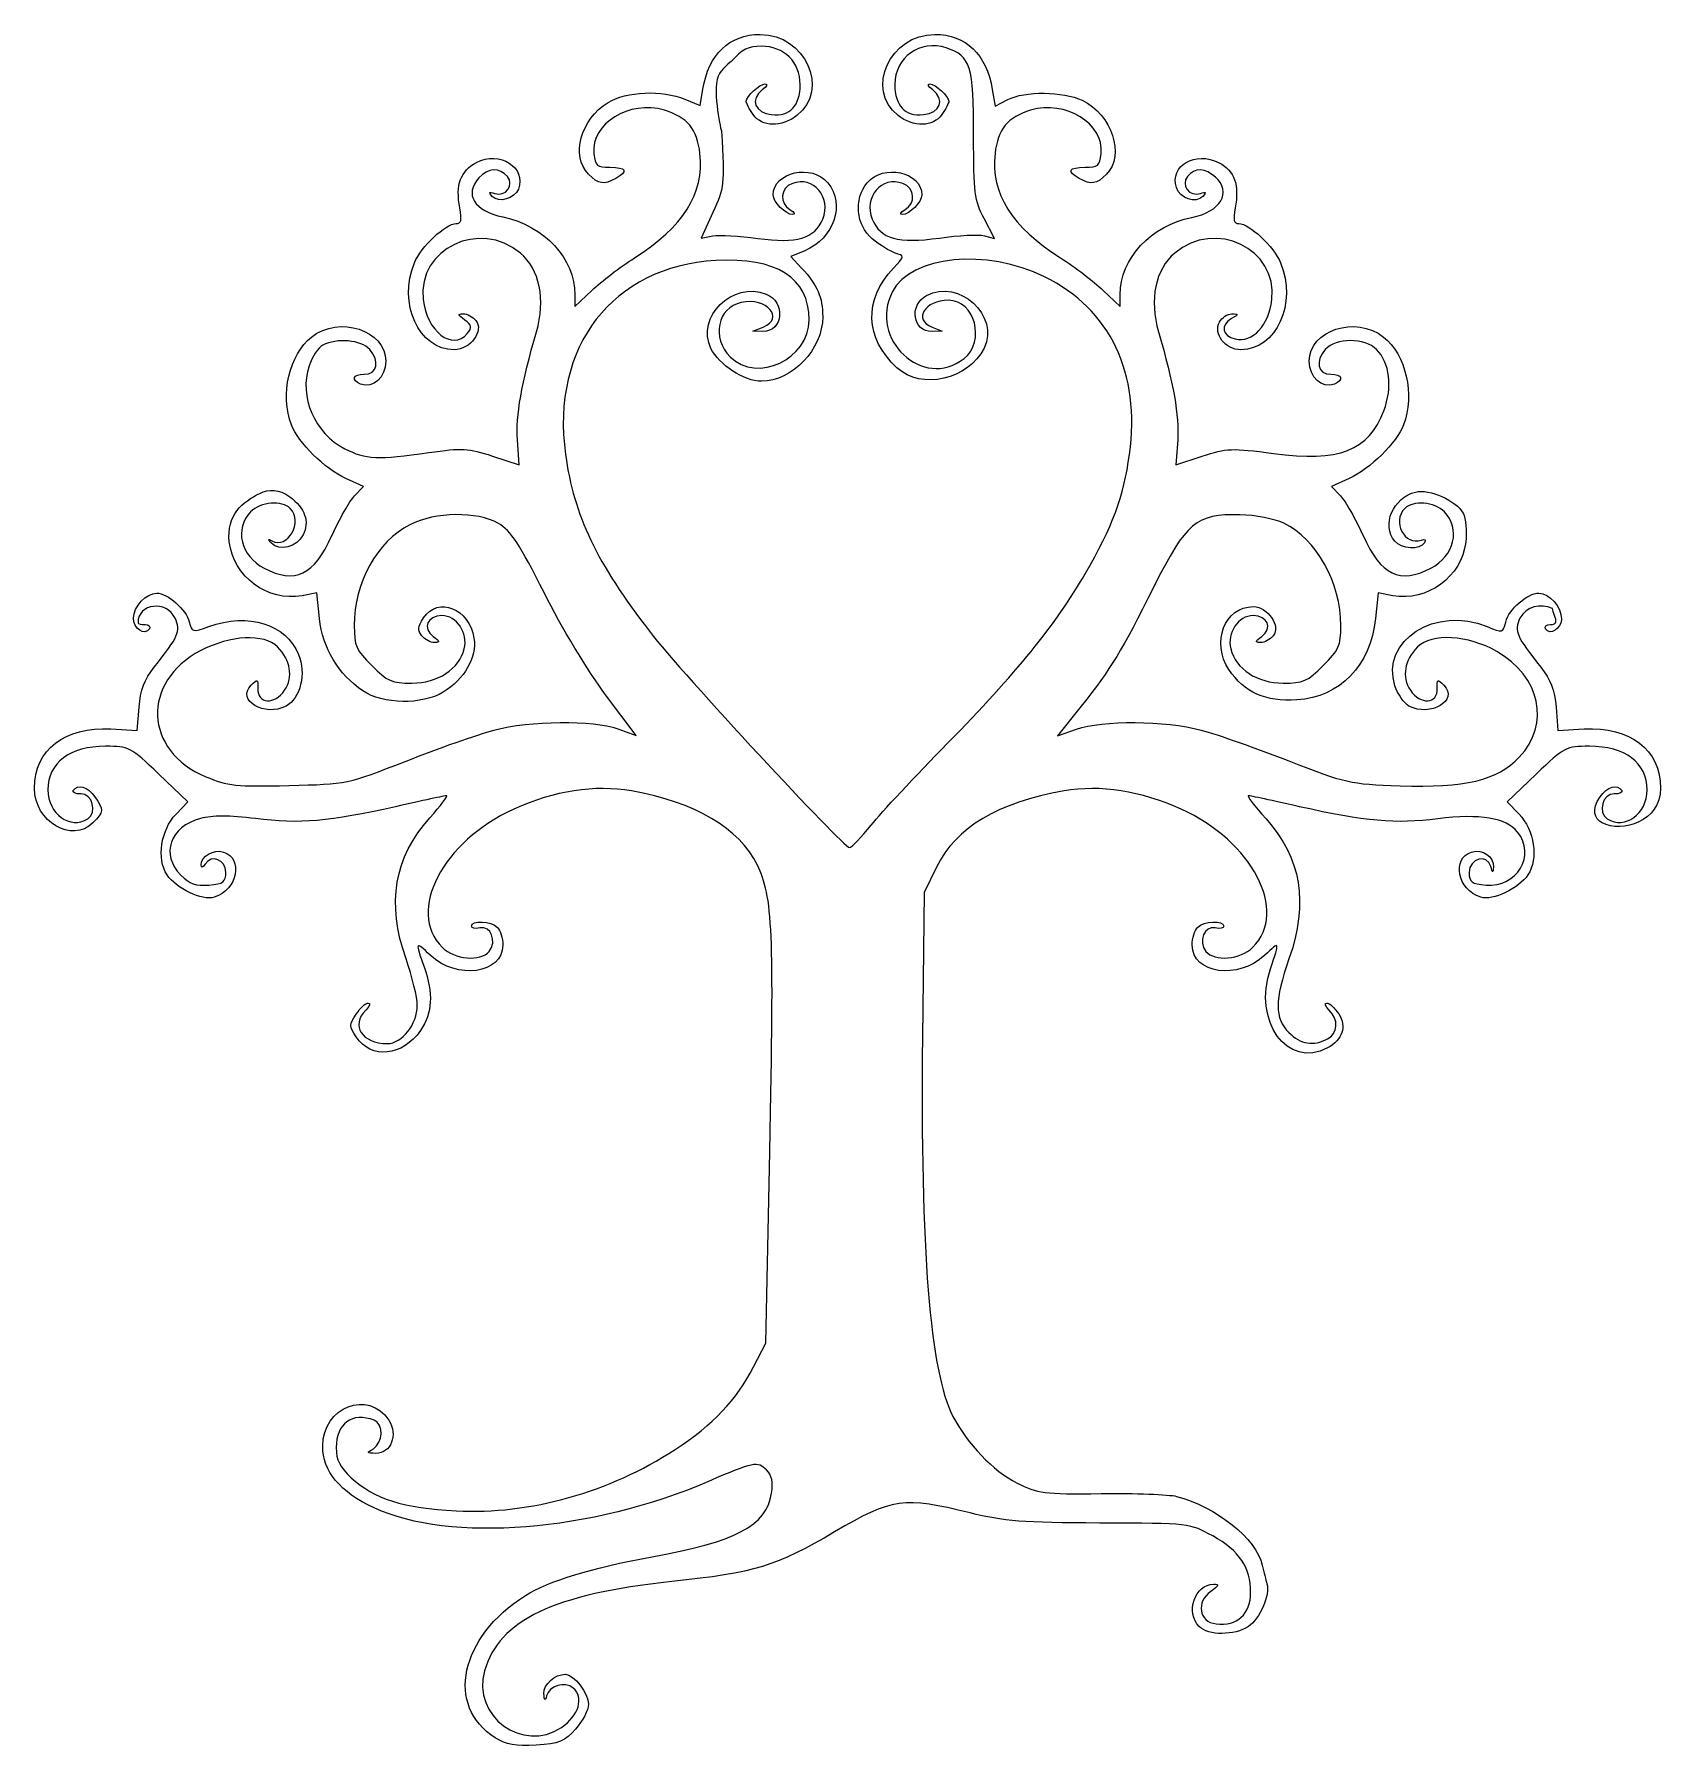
# Model space of a CAD drawing. Header units: centimetres. Extents: x -8.2 to 7.3, y -9.4 to 7.
import ezdxf

# ---------------------------------------------------------------- set-up
doc = ezdxf.new("R2010")
doc.units = ezdxf.units.CM
doc.header["$MEASUREMENT"] = 0
doc.layers.add('Layer 1', color=7, linetype='Continuous')

msp = doc.modelspace()

# ---------------------------------------------------------------- linework, layer by layer
at = {"layer": 'Layer 1'}
msp.add_open_spline([(-1.30267, 7.0146), (-1.59717, 7.0146), (-1.79531, 6.82516), (-1.85003, 6.49204), (-1.85003, 6.49204), (-1.85003, 6.49204), (-1.87648, 6.33495), (-1.87648, 6.33495), (-1.87648, 6.33495), (-1.87648, 6.33495), (-2.02035, 6.39531), (-2.02035, 6.39531), (-2.02035, 6.39531), (-2.23821, 6.48633), (-2.58074, 6.47246), (-2.75374, 6.36554), (-2.75374, 6.36554), (-3.01606, 6.20342), (-3.11186, 5.85301), (-2.94061, 5.68176), (-2.94061, 5.68176), (-2.84313, 5.58428), (-2.79823, 5.57722), (-2.68016, 5.64042), (-2.68016, 5.64042), (-2.55717, 5.70623), (-2.57865, 5.74754), (-2.73638, 5.74708), (-2.73638, 5.74708), (-2.86075, 5.74671), (-2.87791, 5.76088), (-2.88934, 5.87771), (-2.88934, 5.87771), (-2.91745, 6.16507), (-2.55028, 6.39094), (-2.21714, 6.29113), (-2.21714, 6.29113), (-1.99641, 6.225), (-1.9038, 6.11188), (-1.87731, 5.87689), (-1.87731, 5.87689), (-1.83473, 5.49914), (-2.03732, 5.17609), (-2.50239, 4.88222), (-2.50239, 4.88222), (-2.63699, 4.79717), (-2.81973, 4.65807), (-2.90836, 4.57299), (-2.90836, 4.57299), (-2.90836, 4.57299), (-3.06959, 4.41837), (-3.06959, 4.41837), (-3.06959, 4.41837), (-3.06959, 4.41837), (-3.06959, 4.53165), (-3.06959, 4.53165), (-3.06959, 4.53165), (-3.06959, 4.87422), (-3.36357, 5.19095), (-3.75751, 5.27331), (-3.75751, 5.27331), (-4.03186, 5.33066), (-4.12878, 5.48902), (-3.98654, 5.6462), (-3.98654, 5.6462), (-3.90028, 5.74152), (-3.7868, 5.74736), (-3.71451, 5.66026), (-3.71451, 5.66026), (-3.64499, 5.57649), (-3.73064, 5.46072), (-3.83523, 5.49738), (-3.83523, 5.49738), (-3.89102, 5.51693), (-3.89662, 5.51074), (-3.85838, 5.46926), (-3.85838, 5.46926), (-3.7974, 5.40313), (-3.64537, 5.44608), (-3.60951, 5.53954), (-3.60951, 5.53954), (-3.53056, 5.74528), (-3.78717, 5.90762), (-4.00969, 5.79255), (-4.00969, 5.79255), (-4.15987, 5.71489), (-4.20973, 5.57938), (-4.16844, 5.3593), (-4.16844, 5.3593), (-4.14665, 5.24315), (-4.15434, 5.20964), (-4.20316, 5.20964), (-4.20316, 5.20964), (-4.30306, 5.20964), (-4.53663, 4.99047), (-4.60087, 4.83674), (-4.60087, 4.83674), (-4.76222, 4.45057), (-4.55924, 4.00661), (-4.22135, 4.00661), (-4.22135, 4.00661), (-4.06765, 4.00661), (-3.93408, 4.18801), (-4.01548, 4.28608), (-4.01548, 4.28608), (-4.0448, 4.32141), (-4.09912, 4.34975), (-4.13619, 4.34975), (-4.13619, 4.34975), (-4.19053, 4.34975), (-4.18724, 4.33843), (-4.12131, 4.29021), (-4.12131, 4.29021), (-4.05182, 4.2394), (-4.0486, 4.21994), (-4.09733, 4.16123), (-4.09733, 4.16123), (-4.23809, 3.99162), (-4.48484, 4.18265), (-4.51818, 4.487), (-4.51818, 4.487), (-4.57128, 4.97159), (-3.97755, 5.25421), (-3.59049, 4.92852), (-3.59049, 4.92852), (-3.40575, 4.77307), (-3.34714, 4.48722), (-3.4367, 4.17859), (-3.4367, 4.17859), (-3.57976, 3.68559), (-3.63427, 3.37569), (-3.6186, 3.14672), (-3.6186, 3.14672), (-3.6186, 3.14672), (-3.60289, 2.90942), (-3.60289, 2.90942), (-3.60289, 2.90942), (-3.60289, 2.90942), (-3.85755, 2.99293), (-3.85755, 2.99293), (-3.85755, 2.99293), (-4.08676, 3.06808), (-4.14656, 3.07172), (-4.46279, 3.026), (-4.46279, 3.026), (-4.9461, 2.95612), (-5.0663, 2.96111), (-5.2648, 3.06238), (-5.2648, 3.06238), (-5.55445, 3.21015), (-5.70335, 3.55702), (-5.60546, 3.85365), (-5.60546, 3.85365), (-5.57759, 3.93809), (-5.51946, 4.02616), (-5.47564, 4.04961), (-5.47564, 4.04961), (-5.34262, 4.1208), (-5.10935, 4.10036), (-5.02751, 4.00992), (-5.02751, 4.00992), (-4.92786, 3.89981), (-4.9566, 3.76905), (-5.0796, 3.77345), (-5.0796, 3.77345), (-5.18597, 3.77726), (-5.20887, 3.71547), (-5.11432, 3.67919), (-5.11432, 3.67919), (-4.99475, 3.63331), (-4.87454, 3.74289), (-4.87454, 3.89747), (-4.87454, 3.89747), (-4.87454, 4.19374), (-5.31595, 4.33767), (-5.5823, 4.12816), (-5.5823, 4.12816), (-5.79558, 3.96039), (-5.88306, 3.57919), (-5.77413, 3.28976), (-5.77413, 3.28976), (-5.71037, 3.12035), (-5.45574, 2.86981), (-5.25571, 2.77961), (-5.25571, 2.77961), (-5.25571, 2.77961), (-5.08704, 2.70354), (-5.08704, 2.70354), (-5.08704, 2.70354), (-5.08704, 2.70354), (-5.1722, 2.61259), (-5.1722, 2.61259), (-5.1722, 2.61259), (-5.21901, 2.56276), (-5.31631, 2.39284), (-5.388, 2.23473), (-5.388, 2.23473), (-5.56046, 1.85439), (-5.73777, 1.76911), (-6.0354, 1.92302), (-6.0354, 1.92302), (-6.25847, 2.03837), (-6.32143, 2.30176), (-6.16356, 2.45963), (-6.16356, 2.45963), (-6.0681, 2.55509), (-5.86443, 2.57308), (-5.78488, 2.49353), (-5.78488, 2.49353), (-5.65811, 2.36676), (-5.80968, 2.09947), (-5.96016, 2.1843), (-5.96016, 2.1843), (-5.99995, 2.20672), (-6.00102, 2.201), (-5.9643, 2.16115), (-5.9643, 2.16115), (-5.88985, 2.08035), (-5.72057, 2.12445), (-5.66333, 2.23969), (-5.66333, 2.23969), (-5.59941, 2.36839), (-5.64375, 2.49546), (-5.79066, 2.60515), (-5.79066, 2.60515), (-5.89019, 2.67946), (-5.98954, 2.67812), (-6.07592, 2.63657), (-6.07592, 2.63657), (-6.23963, 2.55782), (-6.39541, 2.42843), (-6.36696, 2.17603), (-6.36696, 2.17603), (-6.32939, 1.84274), (-6.00122, 1.59924), (-5.67243, 1.66092), (-5.67243, 1.66092), (-5.67243, 1.66092), (-5.53104, 1.68738), (-5.53104, 1.68738), (-5.53104, 1.68738), (-5.53104, 1.68738), (-5.50541, 1.44181), (-5.50541, 1.44181), (-5.50541, 1.44181), (-5.47649, 1.16156), (-5.32545, 0.90956), (-5.092, 0.75224), (-5.092, 0.75224), (-4.90076, 0.62337), (-4.52796, 0.61774), (-4.32636, 0.74066), (-4.32636, 0.74066), (-4.12395, 0.86407), (-4.00551, 1.07177), (-4.03284, 1.2566), (-4.03284, 1.2566), (-4.07435, 1.53741), (-4.37627, 1.65826), (-4.51322, 1.44925), (-4.51322, 1.44925), (-4.57006, 1.36251), (-4.57355, 1.32904), (-4.53059, 1.27727), (-4.53059, 1.27727), (-4.50126, 1.24194), (-4.44694, 1.21361), (-4.40987, 1.21361), (-4.40987, 1.21361), (-4.35466, 1.21361), (-4.35704, 1.22378), (-4.42227, 1.27148), (-4.42227, 1.27148), (-4.52888, 1.34943), (-4.47836, 1.47075), (-4.33959, 1.47075), (-4.33959, 1.47075), (-4.19887, 1.47075), (-4.08729, 1.30527), (-4.12544, 1.15325), (-4.12544, 1.15325), (-4.17403, 0.95966), (-4.37728, 0.82665), (-4.62484, 0.82665), (-4.62484, 0.82665), (-4.81916, 0.82665), (-4.85883, 0.84401), (-5.00849, 0.99367), (-5.00849, 0.99367), (-5.15771, 1.1429), (-5.17468, 1.18296), (-5.17468, 1.37484), (-5.17468, 1.37484), (-5.17468, 1.78692), (-4.95984, 2.17689), (-4.64386, 2.33809), (-4.64386, 2.33809), (-4.40235, 2.46129), (-4.00044, 2.4669), (-3.8005, 2.34966), (-3.8005, 2.34966), (-3.6785, 2.27812), (-3.59763, 2.15529), (-3.36146, 1.68407), (-3.36146, 1.68407), (-3.2021, 1.36612), (-2.93958, 0.93082), (-2.77855, 0.71669), (-2.77855, 0.71669), (-2.77855, 0.71669), (-2.48585, 0.32725), (-2.48585, 0.32725), (-2.48585, 0.32725), (-2.48585, 0.32725), (-2.65949, 0.39009), (-2.65949, 0.39009), (-2.65949, 0.39009), (-2.89907, 0.4768), (-3.49775, 0.47104), (-3.84267, 0.37852), (-3.84267, 0.37852), (-3.99628, 0.33731), (-4.37384, 0.20413), (-4.68107, 0.08334), (-4.68107, 0.08334), (-5.23799, -0.13562), (-5.24119, -0.13616), (-5.79811, -0.14982), (-5.79811, -0.14982), (-6.29954, -0.16213), (-6.38113, -0.153), (-6.59186, -0.06549), (-6.59186, -0.06549), (-7.18276, 0.1799), (-7.20884, 0.83945), (-6.63981, 1.13671), (-6.63981, 1.13671), (-6.3548, 1.2856), (-6.03578, 1.3008), (-5.90642, 1.17144), (-5.90642, 1.17144), (-5.78051, 1.04553), (-5.75524, 0.88737), (-5.83945, 0.75885), (-5.83945, 0.75885), (-5.9321, 0.61745), (-6.10034, 0.62861), (-6.09493, 0.77539), (-6.09493, 0.77539), (-6.09163, 0.86509), (-6.09743, 0.86798), (-6.1586, 0.80681), (-6.1586, 0.80681), (-6.30241, 0.663), (-6.0285, 0.49967), (-5.82539, 0.60837), (-5.82539, 0.60837), (-5.68787, 0.68197), (-5.63086, 0.91856), (-5.70715, 1.10116), (-5.70715, 1.10116), (-5.82833, 1.39117), (-6.18339, 1.50141), (-6.56126, 1.36657), (-6.56126, 1.36657), (-6.7173, 1.31089), (-6.72394, 1.31238), (-6.74895, 1.41204), (-6.74895, 1.41204), (-6.77791, 1.52744), (-6.95617, 1.68572), (-7.05736, 1.68572), (-7.05736, 1.68572), (-7.15813, 1.68572), (-7.2806, 1.55524), (-7.2806, 1.4476), (-7.2806, 1.4476), (-7.2806, 1.34688), (-7.17306, 1.27342), (-7.12929, 1.34424), (-7.12929, 1.34424), (-7.11532, 1.36685), (-7.13379, 1.38559), (-7.17063, 1.38559), (-7.17063, 1.38559), (-7.20748, 1.38559), (-7.2376, 1.39307), (-7.2376, 1.40295), (-7.2376, 1.40295), (-7.2376, 1.587), (-6.96405, 1.62043), (-6.88455, 1.44594), (-6.88455, 1.44594), (-6.82844, 1.3228), (-6.85066, 1.26971), (-7.08382, 0.97796), (-7.08382, 0.97796), (-7.17613, 0.86244), (-7.21419, 0.76111), (-7.22768, 0.59762), (-7.22768, 0.59762), (-7.22768, 0.59762), (-7.2467, 0.37521), (-7.2467, 0.37521), (-7.2467, 0.37521), (-7.2467, 0.37521), (-7.4964, 0.39009), (-7.4964, 0.39009), (-7.4964, 0.39009), (-7.93516, 0.41533), (-8.2253, 0.19026), (-8.22566, -0.17546), (-8.22566, -0.17546), (-8.22597, -0.49435), (-7.86818, -0.70598), (-7.66755, -0.50536), (-7.66755, -0.50536), (-7.5641, -0.40191), (-7.56245, -0.38021), (-7.64854, -0.25731), (-7.64854, -0.25731), (-7.71607, -0.1609), (-7.81576, -0.13173), (-7.85607, -0.19695), (-7.85607, -0.19695), (-7.8681, -0.21643), (-7.83531, -0.23095), (-7.78331, -0.2292), (-7.78331, -0.2292), (-7.67291, -0.22548), (-7.62239, -0.40725), (-7.71716, -0.46732), (-7.71716, -0.46732), (-7.8855, -0.57403), (-8.09667, -0.42036), (-8.09667, -0.19117), (-8.09667, -0.19117), (-8.09667, 0.06615), (-7.88694, 0.22473), (-7.54684, 0.22473), (-7.54684, 0.22473), (-7.32287, 0.22473), (-7.30854, 0.21718), (-7.03999, -0.04068), (-7.03999, -0.04068), (-7.03999, -0.04068), (-6.76301, -0.30609), (-6.76301, -0.30609), (-6.76301, -0.30609), (-6.76301, -0.30609), (-6.87463, -0.42268), (-6.87463, -0.42268), (-6.87463, -0.42268), (-7.02097, -0.57542), (-7.06171, -0.848), (-6.96062, -1.00228), (-6.96062, -1.00228), (-6.87603, -1.13138), (-6.62288, -1.25142), (-6.51, -1.2156), (-6.51, -1.2156), (-6.28897, -1.14545), (-6.22855, -0.84577), (-6.42318, -0.784), (-6.42318, -0.784), (-6.51543, -0.75472), (-6.6368, -0.8254), (-6.63568, -0.90802), (-6.63568, -0.90802), (-6.63529, -0.93683), (-6.61947, -0.93337), (-6.59764, -0.89893), (-6.59764, -0.89893), (-6.53678, -0.80288), (-6.40003, -0.85769), (-6.40003, -0.9783), (-6.40003, -0.9783), (-6.40003, -1.07066), (-6.42165, -1.08752), (-6.56044, -1.09902), (-6.56044, -1.09902), (-6.68551, -1.10938), (-6.74498, -1.0881), (-6.82915, -1.00393), (-6.82915, -1.00393), (-7.02553, -0.80756), (-6.93306, -0.54254), (-6.64146, -0.46402), (-6.64146, -0.46402), (-6.52958, -0.43389), (-6.36549, -0.43445), (-6.11726, -0.46567), (-6.11726, -0.46567), (-5.69604, -0.51865), (-5.41347, -0.4946), (-4.78111, -0.35157), (-4.78111, -0.35157), (-4.52876, -0.29449), (-4.309, -0.24739), (-4.29329, -0.24739), (-4.29329, -0.24739), (-4.27757, -0.24739), (-4.35029, -0.34231), (-4.45452, -0.45823), (-4.45452, -0.45823), (-4.79405, -0.83587), (-4.86713, -1.27008), (-4.68107, -1.80264), (-4.68107, -1.80264), (-4.62198, -1.97175), (-4.57358, -2.17207), (-4.57358, -2.24747), (-4.57358, -2.24747), (-4.57358, -2.42531), (-4.7193, -2.61128), (-4.85883, -2.61128), (-4.85883, -2.61128), (-5.10123, -2.61128), (-5.21208, -2.43949), (-5.06471, -2.29212), (-5.06471, -2.29212), (-5.02758, -2.25498), (-5.01761, -2.22432), (-5.04239, -2.22432), (-5.04239, -2.22432), (-5.06717, -2.22432), (-5.11861, -2.27273), (-5.15732, -2.33181), (-5.15732, -2.33181), (-5.22237, -2.43109), (-5.22278, -2.44731), (-5.15814, -2.54596), (-5.15814, -2.54596), (-5.01479, -2.76475), (-4.71086, -2.73471), (-4.54299, -2.4856), (-4.54299, -2.4856), (-4.42906, -2.31653), (-4.41872, -2.13649), (-4.50909, -1.88036), (-4.50909, -1.88036), (-4.59539, -1.63575), (-4.59297, -1.63135), (-4.44956, -1.76874), (-4.44956, -1.76874), (-4.20003, -2.0078), (-3.75751, -1.94621), (-3.75751, -1.67283), (-3.75751, -1.67283), (-3.75751, -1.6072), (-3.78041, -1.53087), (-3.80877, -1.50251), (-3.80877, -1.50251), (-3.86891, -1.44237), (-4.05764, -1.43301), (-4.05764, -1.4901), (-4.05764, -1.4901), (-4.05764, -1.51153), (-4.02078, -1.51923), (-3.97579, -1.50747), (-3.97579, -1.50747), (-3.87377, -1.48079), (-3.81097, -1.64037), (-3.88732, -1.73236), (-3.88732, -1.73236), (-3.97012, -1.83213), (-4.21853, -1.8096), (-4.33628, -1.69185), (-4.33628, -1.69185), (-4.67931, -1.34882), (-4.33352, -0.68388), (-3.65167, -0.37472), (-3.65167, -0.37472), (-3.26635, -0.20001), (-2.88214, -0.14054), (-2.52967, -0.20191), (-2.52967, -0.20191), (-1.92671, -0.30692), (-1.50065, -0.55854), (-1.32995, -0.9105), (-1.32995, -0.9105), (-1.18176, -1.21606), (-1.16834, -1.5162), (-1.21172, -3.64232), (-1.21172, -3.64232), (-1.21172, -3.64232), (-1.24975, -5.46878), (-1.24975, -5.46878), (-1.24975, -5.46878), (-1.24975, -5.46878), (-1.36633, -5.69533), (-1.36633, -5.69533), (-1.36633, -5.69533), (-1.52851, -6.01101), (-1.74901, -6.24339), (-2.11544, -6.48329), (-2.11544, -6.48329), (-2.73882, -6.89142), (-3.49778, -7.10426), (-4.20234, -7.06868), (-4.20234, -7.06868), (-4.7026, -7.04341), (-4.99019, -6.95205), (-5.20362, -6.75201), (-5.20362, -6.75201), (-5.31372, -6.64881), (-5.34666, -6.58293), (-5.34666, -6.4651), (-5.34666, -6.4651), (-5.34666, -6.23363), (-5.19426, -6.12365), (-4.98534, -6.20382), (-4.98534, -6.20382), (-4.89398, -6.23888), (-4.89903, -6.42042), (-4.99278, -6.47502), (-4.99278, -6.47502), (-5.05979, -6.51405), (-5.05743, -6.5185), (-4.97046, -6.51967), (-4.97046, -6.51967), (-4.82539, -6.52161), (-4.75453, -6.34281), (-4.84561, -6.20382), (-4.84561, -6.20382), (-5.04, -5.90714), (-5.47564, -6.07763), (-5.47564, -6.45022), (-5.47564, -6.45022), (-5.47564, -6.69113), (-5.31139, -6.88861), (-4.98617, -7.03974), (-4.98617, -7.03974), (-4.26273, -7.37592), (-2.90704, -7.26892), (-1.79628, -6.78756), (-1.79628, -6.78756), (-1.3676, -6.60178), (-1.32695, -6.59378), (-1.24314, -6.67759), (-1.24314, -6.67759), (-1.1902, -6.73053), (-1.1769, -6.79247), (-1.19436, -6.90001), (-1.19436, -6.90001), (-1.24495, -7.21178), (-1.52991, -7.36208), (-2.35025, -7.50938), (-2.35025, -7.50938), (-2.90171, -7.60839), (-3.32444, -7.73838), (-3.54253, -7.87566), (-3.54253, -7.87566), (-4.16785, -8.26926), (-4.30848, -8.93208), (-3.83027, -9.23247), (-3.83027, -9.23247), (-3.72237, -9.30025), (-3.63834, -9.31557), (-3.43918, -9.30275), (-3.43918, -9.30275), (-3.21858, -9.28855), (-3.16961, -9.26831), (-3.06298, -9.14897), (-3.06298, -9.14897), (-2.99559, -9.07355), (-2.94061, -8.96757), (-2.94061, -8.91332), (-2.94061, -8.91332), (-2.94061, -8.81148), (-3.08181, -8.62641), (-3.15971, -8.62641), (-3.15971, -8.62641), (-3.26343, -8.62641), (-3.37024, -8.72198), (-3.36559, -8.81079), (-3.36559, -8.81079), (-3.36195, -8.88034), (-3.35486, -8.88659), (-3.34079, -8.83312), (-3.34079, -8.83312), (-3.3151, -8.73554), (-3.16745, -8.69189), (-3.08695, -8.7587), (-3.08695, -8.7587), (-2.98067, -8.84691), (-3.03253, -9.02172), (-3.19857, -9.13408), (-3.19857, -9.13408), (-3.5674, -9.38366), (-4.05534, -9.02435), (-3.93197, -8.59417), (-3.93197, -8.59417), (-3.79343, -8.1111), (-3.26859, -7.86071), (-2.14603, -7.74254), (-2.14603, -7.74254), (-1.35485, -7.65925), (-1.14981, -7.59668), (-0.59326, -7.26877), (-0.59326, -7.26877), (-0.04847, -6.94779), (0.06979, -6.93131), (0.69907, -7.0877), (0.69907, -7.0877), (1.02131, -7.16778), (1.2027, -7.18202), (1.936, -7.18443), (1.936, -7.18443), (2.79536, -7.18726), (2.79547, -7.18683), (3.01335, -7.30763), (3.01335, -7.30763), (3.27018, -7.45002), (3.37549, -7.60778), (3.37549, -7.84837), (3.37549, -7.84837), (3.37549, -8.05276), (3.2464, -8.16905), (3.04559, -8.14603), (3.04559, -8.14603), (2.88235, -8.12731), (2.85178, -7.93698), (2.99598, -7.83597), (2.99598, -7.83597), (3.07147, -7.7831), (3.07794, -7.76734), (3.02327, -7.76734), (3.02327, -7.76734), (2.84378, -7.76734), (2.75059, -8.03872), (2.88436, -8.17249), (2.88436, -8.17249), (2.97133, -8.25946), (3.22094, -8.25884), (3.354, -8.17166), (3.354, -8.17166), (3.46246, -8.1006), (3.56369, -7.86674), (3.53094, -7.76321), (3.53094, -7.76321), (3.52045, -7.73006), (3.50042, -7.65), (3.48629, -7.58544), (3.48629, -7.58544), (3.43174, -7.33626), (3.04648, -7.02796), (2.66691, -6.92977), (2.66691, -6.92977), (2.59601, -6.91143), (2.27273, -6.89946), (1.9484, -6.90331), (1.9484, -6.90331), (1.39778, -6.90986), (1.34438, -6.90318), (1.14721, -6.80327), (1.14721, -6.80327), (0.92098, -6.68863), (0.66925, -6.42717), (0.53536, -6.16744), (0.53536, -6.16744), (0.31587, -5.74166), (0.22293, -4.58373), (0.24514, -2.55175), (0.24514, -2.55175), (0.24514, -2.55175), (0.26085, -1.17178), (0.26085, -1.17178), (0.26085, -1.17178), (0.26085, -1.17178), (0.37992, -0.92869), (0.37992, -0.92869), (0.37992, -0.92869), (0.56663, -0.54849), (0.96355, -0.31125), (1.59617, -0.20109), (1.59617, -0.20109), (1.94164, -0.14093), (2.32924, -0.20137), (2.71156, -0.37472), (2.71156, -0.37472), (3.3934, -0.68388), (3.7392, -1.34882), (3.39617, -1.69185), (3.39617, -1.69185), (3.27841, -1.8096), (3.03083, -1.83213), (2.94803, -1.73236), (2.94803, -1.73236), (2.87168, -1.64037), (2.93448, -1.48079), (3.0365, -1.50747), (3.0365, -1.50747), (3.08149, -1.51923), (3.11835, -1.51153), (3.11835, -1.4901), (3.11835, -1.4901), (3.11835, -1.43301), (2.92879, -1.44237), (2.86865, -1.50251), (2.86865, -1.50251), (2.84029, -1.53087), (2.81739, -1.6072), (2.81739, -1.67283), (2.81739, -1.67283), (2.81739, -1.94621), (3.25992, -2.0078), (3.50944, -1.76874), (3.50944, -1.76874), (3.6544, -1.62986), (3.65499, -1.63072), (3.56401, -1.89773), (3.56401, -1.89773), (3.39384, -2.39715), (3.72554, -2.85733), (4.10806, -2.65262), (4.10806, -2.65262), (4.25081, -2.57622), (4.29345, -2.4474), (4.21555, -2.3285), (4.21555, -2.3285), (4.17787, -2.271), (4.12705, -2.22432), (4.10227, -2.22432), (4.10227, -2.22432), (4.0775, -2.22432), (4.08746, -2.25498), (4.1246, -2.29212), (4.1246, -2.29212), (4.21678, -2.3843), (4.20935, -2.51286), (4.10889, -2.56663), (4.10889, -2.56663), (3.97447, -2.63856), (3.85196, -2.6181), (3.7393, -2.50544), (3.7393, -2.50544), (3.60272, -2.36886), (3.60289, -2.1978), (3.74095, -1.80264), (3.74095, -1.80264), (3.92829, -1.26643), (3.85864, -0.8411), (3.52184, -0.4665), (3.52184, -0.4665), (3.41354, -0.34604), (3.33746, -0.24739), (3.35317, -0.24739), (3.35317, -0.24739), (3.36888, -0.24739), (3.58865, -0.29449), (3.841, -0.35157), (3.841, -0.35157), (4.4681, -0.49341), (4.75596, -0.51823), (5.16061, -0.46732), (5.16061, -0.46732), (5.56255, -0.41676), (5.81237, -0.45837), (5.92211, -0.59383), (5.92211, -0.59383), (6.10036, -0.81385), (5.91534, -1.12346), (5.62032, -1.09902), (5.62032, -1.09902), (5.48128, -1.0875), (5.45992, -1.07134), (5.45992, -0.9783), (5.45992, -0.9783), (5.45992, -0.84513), (5.63357, -0.79769), (5.66579, -0.92208), (5.66579, -0.92208), (5.68207, -0.98491), (5.6874, -0.98606), (5.69143, -0.92952), (5.69143, -0.92952), (5.69855, -0.82958), (5.58611, -0.75129), (5.48307, -0.784), (5.48307, -0.784), (5.28844, -0.84577), (5.34885, -1.14545), (5.56988, -1.2156), (5.56988, -1.2156), (5.68276, -1.25142), (5.93591, -1.13138), (6.0205, -1.00228), (6.0205, -1.00228), (6.12159, -0.84799), (6.08168, -0.57542), (5.93534, -0.42268), (5.93534, -0.42268), (5.93534, -0.42268), (5.82372, -0.30609), (5.82372, -0.30609), (5.82372, -0.30609), (5.82372, -0.30609), (6.09988, -0.04068), (6.09988, -0.04068), (6.09988, -0.04068), (6.36842, 0.21718), (6.38276, 0.22473), (6.60672, 0.22473), (6.60672, 0.22473), (6.94682, 0.22473), (7.15738, 0.06615), (7.15738, -0.19117), (7.15738, -0.19117), (7.15738, -0.42036), (6.94538, -0.57403), (6.77704, -0.46732), (6.77704, -0.46732), (6.68227, -0.40725), (6.73279, -0.22548), (6.84319, -0.2292), (6.84319, -0.2292), (6.89519, -0.23095), (6.92799, -0.21643), (6.91595, -0.19695), (6.91595, -0.19695), (6.87564, -0.13173), (6.77595, -0.1609), (6.70842, -0.25731), (6.70842, -0.25731), (6.62234, -0.38021), (6.65384, -0.467), (6.72743, -0.50536), (6.72743, -0.50536), (6.91913, -0.60527), (7.28584, -0.49435), (7.28554, -0.17546), (7.28554, -0.17546), (7.28518, 0.19026), (6.99504, 0.41533), (6.55628, 0.39009), (6.55628, 0.39009), (6.55628, 0.39009), (6.30658, 0.37521), (6.30658, 0.37521), (6.30658, 0.37521), (6.30658, 0.37521), (6.28839, 0.59762), (6.28839, 0.59762), (6.28839, 0.59762), (6.2749, 0.76111), (6.23601, 0.86244), (6.1437, 0.97796), (6.1437, 0.97796), (5.91055, 1.26971), (5.88833, 1.3228), (5.94443, 1.44594), (5.94443, 1.44594), (6.00725, 1.5604), (6.13584, 1.58658), (6.25449, 1.53937), (6.25449, 1.53937), (6.25449, 1.52949), (6.26661, 1.49077), (6.28095, 1.45339), (6.28095, 1.45339), (6.2983, 1.40817), (6.2831, 1.38559), (6.23548, 1.38559), (6.23548, 1.38559), (6.1961, 1.38559), (6.1752, 1.36685), (6.18917, 1.34424), (6.18917, 1.34424), (6.23134, 1.27602), (6.34048, 1.34522), (6.34048, 1.44016), (6.34048, 1.44016), (6.34048, 1.5511), (6.22202, 1.68572), (6.12468, 1.68572), (6.12468, 1.68572), (6.01612, 1.68572), (5.83843, 1.53079), (5.80801, 1.40956), (5.80801, 1.40956), (5.78218, 1.30665), (5.77742, 1.30528), (5.63272, 1.36574), (5.63272, 1.36574), (5.1408, 1.57128), (4.61023, 1.23107), (4.75216, 0.80102), (4.75216, 0.80102), (4.77884, 0.72015), (4.83873, 0.63328), (4.88527, 0.60837), (4.88527, 0.60837), (5.08839, 0.49967), (5.36312, 0.663), (5.21931, 0.80681), (5.21931, 0.80681), (5.15814, 0.86798), (5.15234, 0.86509), (5.15564, 0.77539), (5.15564, 0.77539), (5.16105, 0.62861), (4.99198, 0.61745), (4.89933, 0.75885), (4.89933, 0.75885), (4.81512, 0.88737), (4.84122, 1.04553), (4.96713, 1.17144), (4.96713, 1.17144), (5.10227, 1.30658), (5.44767, 1.28675), (5.72367, 1.12844), (5.72367, 1.12844), (6.14119, 0.88898), (6.23707, 0.43784), (5.93782, 0.12055), (5.93782, 0.12055), (5.72985, -0.09996), (5.41937, -0.17429), (4.80011, -0.1523), (4.80011, -0.1523), (4.3193, -0.13523), (4.27781, -0.12646), (3.74095, 0.08417), (3.74095, 0.08417), (3.43372, 0.2047), (3.05699, 0.33728), (2.90338, 0.37852), (2.90338, 0.37852), (2.55867, 0.47104), (1.96224, 0.47506), (1.71358, 0.38678), (1.71358, 0.38678), (1.71358, 0.38678), (1.53416, 0.32312), (1.53416, 0.32312), (1.53416, 0.32312), (1.53416, 0.32312), (1.75906, 0.60672), (1.75906, 0.60672), (1.75906, 0.60672), (2.0503, 0.97473), (2.14079, 1.12406), (2.45193, 1.74608), (2.45193, 1.74608), (2.75994, 2.36182), (2.85475, 2.44115), (3.27297, 2.43234), (3.27297, 2.43234), (3.42181, 2.42921), (3.60289, 2.39451), (3.69217, 2.35214), (3.69217, 2.35214), (4.00202, 2.20511), (4.23539, 1.78533), (4.23539, 1.37484), (4.23539, 1.37484), (4.23539, 1.18296), (4.2176, 1.1429), (4.06837, 0.99367), (4.06837, 0.99367), (3.91871, 0.84401), (3.87905, 0.82665), (3.68473, 0.82665), (3.68473, 0.82665), (3.43716, 0.82665), (3.23391, 0.95966), (3.18533, 1.15325), (3.18533, 1.15325), (3.14717, 1.30527), (3.25875, 1.47075), (3.39947, 1.47075), (3.39947, 1.47075), (3.53825, 1.47075), (3.58876, 1.34943), (3.48216, 1.27148), (3.48216, 1.27148), (3.41692, 1.22378), (3.41455, 1.21361), (3.46975, 1.21361), (3.46975, 1.21361), (3.50683, 1.21361), (3.56115, 1.24194), (3.59047, 1.27727), (3.59047, 1.27727), (3.66621, 1.36853), (3.5387, 1.55674), (3.40113, 1.55674), (3.40113, 1.55674), (3.12743, 1.55674), (2.99491, 1.21446), (3.16879, 0.95564), (3.16879, 0.95564), (3.31634, 0.736), (3.51645, 0.64697), (3.81702, 0.66625), (3.81702, 0.66625), (4.22665, 0.69252), (4.5201, 0.99588), (4.56612, 1.44181), (4.56612, 1.44181), (4.56612, 1.44181), (4.59092, 1.68738), (4.59092, 1.68738), (4.59092, 1.68738), (4.59092, 1.68738), (4.73231, 1.66092), (4.73231, 1.66092), (4.73231, 1.66092), (5.05839, 1.59975), (5.38991, 1.84255), (5.42684, 2.17024), (5.42684, 2.17024), (5.43864, 2.27493), (5.42754, 2.39958), (5.40204, 2.44723), (5.40204, 2.44723), (5.33801, 2.56686), (5.07917, 2.68248), (4.94894, 2.6498), (4.94894, 2.6498), (4.73199, 2.59535), (4.62191, 2.33511), (4.7505, 2.18016), (4.7505, 2.18016), (4.81343, 2.10434), (4.99013, 2.09464), (5.03327, 2.16445), (5.03327, 2.16445), (5.05161, 2.19412), (5.03999, 2.20473), (5.00351, 2.19174), (5.00351, 2.19174), (4.84236, 2.13436), (4.72013, 2.36807), (4.84559, 2.49353), (4.84559, 2.49353), (4.92514, 2.57308), (5.12798, 2.55509), (5.22344, 2.45963), (5.22344, 2.45963), (5.38132, 2.30176), (5.31835, 2.03837), (5.09529, 1.92302), (5.09529, 1.92302), (4.79766, 1.76911), (4.62034, 1.85439), (4.44788, 2.23473), (4.44788, 2.23473), (4.37619, 2.39284), (4.2789, 2.56276), (4.23208, 2.61259), (4.23208, 2.61259), (4.23208, 2.61259), (4.14775, 2.70354), (4.14775, 2.70354), (4.14775, 2.70354), (4.14775, 2.70354), (4.31559, 2.77961), (4.31559, 2.77961), (4.31559, 2.77961), (4.51562, 2.86981), (4.77025, 3.12035), (4.83401, 3.28976), (4.83401, 3.28976), (4.94295, 3.57919), (4.85629, 3.9604), (4.64301, 4.12816), (4.64301, 4.12816), (4.37666, 4.33767), (3.93443, 4.19374), (3.93443, 3.89747), (3.93443, 3.89747), (3.93443, 3.74289), (4.05463, 3.63331), (4.17421, 3.67919), (4.17421, 3.67919), (4.26875, 3.71547), (4.24585, 3.77726), (4.13948, 3.77345), (4.13948, 3.77345), (4.01648, 3.76905), (3.98774, 3.89981), (4.08739, 4.00992), (4.08739, 4.00992), (4.18872, 4.12188), (4.46455, 4.12141), (4.57687, 4.00909), (4.57687, 4.00909), (4.70364, 3.88232), (4.73105, 3.64855), (4.64549, 3.42453), (4.64549, 3.42453), (4.49901, 3.04097), (4.22206, 2.93436), (3.59212, 3.01773), (3.59212, 3.01773), (3.19694, 3.07004), (3.14638, 3.06825), (2.91413, 2.9921), (2.91413, 2.9921), (2.91413, 2.9921), (2.66277, 2.90942), (2.66277, 2.90942), (2.66277, 2.90942), (2.66277, 2.90942), (2.67931, 3.14672), (2.67931, 3.14672), (2.67931, 3.14672), (2.69498, 3.37569), (2.63964, 3.68559), (2.49658, 4.17859), (2.49658, 4.17859), (2.40703, 4.48722), (2.46645, 4.77307), (2.6512, 4.92852), (2.6512, 4.92852), (3.03943, 5.2552), (3.63144, 4.97143), (3.57807, 4.48452), (3.57807, 4.48452), (3.55131, 4.24041), (3.39094, 4.06853), (3.22915, 4.10914), (3.22915, 4.10914), (3.10109, 4.14128), (3.08348, 4.23931), (3.19359, 4.30344), (3.19359, 4.30344), (3.26366, 4.34425), (3.26308, 4.3477), (3.19442, 4.34892), (3.19442, 4.34892), (3.15389, 4.34964), (3.10201, 4.31481), (3.07867, 4.2712), (3.07867, 4.2712), (3.01751, 4.15694), (3.13353, 4.00661), (3.28289, 4.00661), (3.28289, 4.00661), (3.61936, 4.00661), (3.82175, 4.45142), (3.66075, 4.83674), (3.66075, 4.83674), (3.59652, 4.99047), (3.36295, 5.20964), (3.26305, 5.20964), (3.26305, 5.20964), (3.21422, 5.20964), (3.20653, 5.24315), (3.22832, 5.3593), (3.22832, 5.3593), (3.2692, 5.5772), (3.21997, 5.71486), (3.07453, 5.79007), (3.07453, 5.79007), (2.84896, 5.90672), (2.60066, 5.76233), (2.66691, 5.5536), (2.66691, 5.5536), (2.69993, 5.44956), (2.85281, 5.39828), (2.91826, 5.46926), (2.91826, 5.46926), (2.9565, 5.51074), (2.95173, 5.51693), (2.89594, 5.49738), (2.89594, 5.49738), (2.79135, 5.46072), (2.70487, 5.57649), (2.77439, 5.66026), (2.77439, 5.66026), (2.84426, 5.74444), (2.94213, 5.74204), (3.0398, 5.65365), (3.0398, 5.65365), (3.19929, 5.50932), (3.08826, 5.32061), (2.81408, 5.26835), (2.81408, 5.26835), (2.42597, 5.19436), (2.12947, 4.87507), (2.12947, 4.53165), (2.12947, 4.53165), (2.12947, 4.53165), (2.12947, 4.41837), (2.12947, 4.41837), (2.12947, 4.41837), (2.12947, 4.41837), (1.96824, 4.57299), (1.96824, 4.57299), (1.96824, 4.57299), (1.87962, 4.65807), (1.6977, 4.79717), (1.5631, 4.88222), (1.5631, 4.88222), (1.09803, 5.17609), (0.89462, 5.49914), (0.93719, 5.87689), (0.93719, 5.87689), (0.96368, 6.11188), (1.05629, 6.225), (1.27702, 6.29113), (1.27702, 6.29113), (1.61016, 6.39094), (1.97734, 6.16507), (1.94923, 5.87771), (1.94923, 5.87771), (1.9378, 5.76088), (1.92146, 5.74671), (1.79709, 5.74708), (1.79709, 5.74708), (1.63936, 5.74755), (1.61706, 5.70623), (1.74004, 5.64042), (1.74004, 5.64042), (1.85811, 5.57722), (1.90301, 5.58428), (2.00049, 5.68176), (2.00049, 5.68176), (2.17975, 5.86102), (2.05099, 6.25199), (1.76815, 6.38621), (1.76815, 6.38621), (1.58659, 6.47237), (1.21958, 6.476), (1.05874, 6.39283), (1.05874, 6.39283), (1.05874, 6.39283), (0.93719, 6.32999), (0.93719, 6.32999), (0.93719, 6.32999), (0.93719, 6.32999), (0.91074, 6.48956), (0.91074, 6.48956), (0.91074, 6.48956), (0.85562, 6.82527), (0.65871, 7.0146), (0.36338, 7.0146), (0.36338, 7.0146), (-0.06513, 7.0146), (-0.3037, 6.48983), (0.01198, 6.24152), (0.01198, 6.24152), (0.15949, 6.12548), (0.34556, 6.12956), (0.43035, 6.25061), (0.43035, 6.25061), (0.46714, 6.30314), (0.4965, 6.3596), (0.4965, 6.37629), (0.4965, 6.37629), (0.4965, 6.42423), (0.36686, 6.54165), (0.31377, 6.54165), (0.31377, 6.54165), (0.28731, 6.54165), (0.30017, 6.51571), (0.34271, 6.4846), (0.34271, 6.4846), (0.46255, 6.39697), (0.41342, 6.26441), (0.25507, 6.24896), (0.25507, 6.24896), (0.07791, 6.23168), (-0.01861, 6.33296), (-0.01861, 6.53669), (-0.01861, 6.53669), (-0.01861, 6.79582), (0.22318, 6.96845), (0.47169, 6.88644), (0.47169, 6.88644), (0.70416, 6.80972), (0.73297, 6.71606), (0.73297, 6.04721), (0.73297, 6.04721), (0.73297, 5.50251), (0.74263, 5.42802), (0.83219, 5.2576), (0.83219, 5.2576), (0.83219, 5.2576), (0.93141, 5.06908), (0.93141, 5.06908), (0.93141, 5.06908), (0.93141, 5.06908), (0.83549, 5.09471), (0.83549, 5.09471), (0.83549, 5.09471), (0.78295, 5.10845), (0.58991, 5.09835), (0.40637, 5.07239), (0.40637, 5.07239), (0.01189, 5.0166), (-0.15537, 5.06379), (-0.23359, 5.25264), (-0.23359, 5.25264), (-0.31994, 5.46111), (-0.1431, 5.66788), (0.05663, 5.59246), (0.05663, 5.59246), (0.17233, 5.54877), (0.18476, 5.40404), (0.07813, 5.34193), (0.07813, 5.34193), (0.03677, 5.31784), (0.02547, 5.29718), (0.05332, 5.29646), (0.05332, 5.29646), (0.11931, 5.29476), (0.23936, 5.41519), (0.23936, 5.48332), (0.23936, 5.48332), (0.23936, 5.70136), (-0.13286, 5.78454), (-0.28237, 5.5999), (-0.28237, 5.5999), (-0.41137, 5.4406), (-0.38878, 5.19636), (-0.23359, 5.06577), (-0.23359, 5.06577), (-0.16281, 5.00622), (-0.06492, 4.9451), (-0.01531, 4.92935), (-0.01531, 4.92935), (0.07421, 4.90094), (0.07438, 4.89942), (-0.03102, 4.78631), (-0.03102, 4.78631), (-0.31771, 4.47862), (-0.3053, 4.12182), (0.00206, 3.83464), (0.00206, 3.83464), (0.23266, 3.61916), (0.68547, 3.72141), (0.83301, 4.02232), (0.83301, 4.02232), (0.98409, 4.33046), (0.59199, 4.68821), (0.284, 4.52338), (0.284, 4.52338), (0.11295, 4.43184), (0.15251, 4.1758), (0.33692, 4.18107), (0.33692, 4.18107), (0.33692, 4.18107), (0.43201, 4.18355), (0.43201, 4.18355), (0.43201, 4.18355), (0.43201, 4.18355), (0.33609, 4.22242), (0.33609, 4.22242), (0.33609, 4.22242), (0.15397, 4.29562), (0.26671, 4.47873), (0.49402, 4.47873), (0.49402, 4.47873), (0.74547, 4.47873), (0.84922, 4.08674), (0.64119, 3.92311), (0.64119, 3.92311), (0.25113, 3.61628), (-0.27578, 4.10887), (-0.04176, 4.56141), (-0.04176, 4.56141), (0.13582, 4.90482), (0.85625, 4.97518), (1.40931, 4.7028), (1.40931, 4.7028), (2.03594, 4.39419), (2.32751, 3.78369), (2.2196, 3.00781), (2.2196, 3.00781), (2.16313, 2.60184), (2.05829, 2.31948), (1.79709, 1.86928), (1.79709, 1.86928), (1.5162, 1.38514), (1.13932, 0.92026), (0.4841, 0.25284), (0.4841, 0.25284), (0.17891, -0.05803), (-0.14856, -0.40869), (-0.24351, -0.52686), (-0.24351, -0.52686), (-0.33846, -0.64502), (-0.43197, -0.74183), (-0.45104, -0.74183), (-0.45104, -0.74183), (-0.50905, -0.74183), (-2.05776, 0.93173), (-2.35025, 1.31034), (-2.35025, 1.31034), (-2.86759, 1.98001), (-3.0782, 2.42089), (-3.15971, 3.00699), (-3.15971, 3.00699), (-3.30288, 4.03631), (-2.71093, 4.80045), (-1.72683, 4.85742), (-1.72683, 4.85742), (-1.14809, 4.89092), (-0.8359, 4.69263), (-0.83551, 4.29187), (-0.83551, 4.29187), (-0.83515, 3.91586), (-1.33236, 3.68325), (-1.58875, 3.93964), (-1.58875, 3.93964), (-1.76954, 4.12043), (-1.71129, 4.40707), (-1.48292, 4.45723), (-1.48292, 4.45723), (-1.24257, 4.51002), (-1.0636, 4.30754), (-1.27538, 4.22242), (-1.27538, 4.22242), (-1.27538, 4.22242), (-1.37212, 4.18355), (-1.37212, 4.18355), (-1.37212, 4.18355), (-1.37212, 4.18355), (-1.27704, 4.18107), (-1.27704, 4.18107), (-1.27704, 4.18107), (-1.08374, 4.17554), (-1.05816, 4.46633), (-1.24562, 4.53826), (-1.24562, 4.53826), (-1.56851, 4.66217), (-1.91646, 4.31961), (-1.7723, 4.01984), (-1.7723, 4.01984), (-1.69681, 3.86285), (-1.45611, 3.70547), (-1.29109, 3.70565), (-1.29109, 3.70565), (-0.99824, 3.706), (-0.70683, 4.01262), (-0.70653, 4.32081), (-0.70653, 4.32081), (-0.70635, 4.50668), (-0.75691, 4.62302), (-0.90745, 4.78465), (-0.90745, 4.78465), (-0.90745, 4.78465), (-1.01163, 4.89628), (-1.01163, 4.89628), (-1.01163, 4.89628), (-1.01163, 4.89628), (-0.87851, 4.95167), (-0.87851, 4.95167), (-0.87851, 4.95167), (-0.59886, 5.06751), (-0.48873, 5.39117), (-0.65775, 5.5999), (-0.65775, 5.5999), (-0.80726, 5.78454), (-1.17865, 5.70136), (-1.17865, 5.48332), (-1.17865, 5.48332), (-1.17865, 5.41519), (-1.05943, 5.29476), (-0.99344, 5.29646), (-0.99344, 5.29646), (-0.96558, 5.29718), (-0.97606, 5.31784), (-1.01742, 5.34193), (-1.01742, 5.34193), (-1.12405, 5.40404), (-1.11162, 5.54877), (-0.99592, 5.59246), (-0.99592, 5.59246), (-0.79619, 5.66788), (-0.62018, 5.46111), (-0.70653, 5.25264), (-0.70653, 5.25264), (-0.78336, 5.06714), (-0.95239, 5.01656), (-1.32665, 5.06908), (-1.32665, 5.06908), (-1.49983, 5.09338), (-1.69236, 5.10404), (-1.75411, 5.09223), (-1.75411, 5.09223), (-1.75411, 5.09223), (-1.86656, 5.07074), (-1.86656, 5.07074), (-1.86656, 5.07074), (-1.86656, 5.07074), (-1.75411, 5.31547), (-1.75411, 5.31547), (-1.75411, 5.31547), (-1.64562, 5.55247), (-1.64283, 5.57912), (-1.67226, 6.08938), (-1.67226, 6.08938), (-1.67226, 6.08938), (-1.76095, 6.45044), (-1.70285, 6.61689), (-1.70285, 6.61689), (-1.68183, 6.67711), (-1.57552, 6.75993), (-1.57552, 6.75993), (-1.57552, 6.75993), (-1.47584, 6.8715), (-1.41367, 6.90215), (-1.29275, 6.90215), (-1.29275, 6.90215), (-1.07565, 6.90215), (-0.9215, 6.75), (-0.9215, 6.53669), (-0.9215, 6.53669), (-0.9215, 6.33296), (-1.0172, 6.23168), (-1.19436, 6.24896), (-1.19436, 6.24896), (-1.35271, 6.26441), (-1.40267, 6.39697), (-1.28283, 6.4846), (-1.28283, 6.4846), (-1.24029, 6.51571), (-1.22742, 6.54165), (-1.25389, 6.54165), (-1.25389, 6.54165), (-1.30698, 6.54165), (-1.43661, 6.42423), (-1.43661, 6.37629), (-1.43661, 6.37629), (-1.43661, 6.3596), (-1.40643, 6.30314), (-1.36964, 6.25061), (-1.36964, 6.25061), (-1.28485, 6.12956), (-1.09961, 6.12548), (-0.9521, 6.24152), (-0.9521, 6.24152), (-0.63642, 6.48983), (-0.87416, 7.0146), (-1.30267, 7.0146)], degree=3, knots=[0, 0, 0, 0, 0.00243309, 0.00243309, 0.00243309, 0.00243309, 0.00486618, 0.00486618, 0.00486618, 0.00486618, 0.00729927, 0.00729927, 0.00729927, 0.00729927, 0.00973236, 0.00973236, 0.00973236, 0.00973236, 0.01216545, 0.01216545, 0.01216545, 0.01216545, 0.01459854, 0.01459854, 0.01459854, 0.01459854, 0.01703163, 0.01703163, 0.01703163, 0.01703163, 0.01946472, 0.01946472, 0.01946472, 0.01946472, 0.02189781, 0.02189781, 0.02189781, 0.02189781, 0.0243309, 0.0243309, 0.0243309, 0.0243309, 0.02676399, 0.02676399, 0.02676399, 0.02676399, 0.02919708, 0.02919708, 0.02919708, 0.02919708, 0.03163017, 0.03163017, 0.03163017, 0.03163017, 0.03406326, 0.03406326, 0.03406326, 0.03406326, 0.03649635, 0.03649635, 0.03649635, 0.03649635, 0.03892944, 0.03892944, 0.03892944, 0.03892944, 0.04136253, 0.04136253, 0.04136253, 0.04136253, 0.04379562, 0.04379562, 0.04379562, 0.04379562, 0.04622871, 0.04622871, 0.04622871, 0.04622871, 0.0486618, 0.0486618, 0.0486618, 0.0486618, 0.05109489, 0.05109489, 0.05109489, 0.05109489, 0.05352798, 0.05352798, 0.05352798, 0.05352798, 0.05596107, 0.05596107, 0.05596107, 0.05596107, 0.05839416, 0.05839416, 0.05839416, 0.05839416, 0.06082725, 0.06082725, 0.06082725, 0.06082725, 0.06326034, 0.06326034, 0.06326034, 0.06326034, 0.06569343, 0.06569343, 0.06569343, 0.06569343, 0.06812652, 0.06812652, 0.06812652, 0.06812652, 0.07055961, 0.07055961, 0.07055961, 0.07055961, 0.0729927, 0.0729927, 0.0729927, 0.0729927, 0.07542579, 0.07542579, 0.07542579, 0.07542579, 0.07785888, 0.07785888, 0.07785888, 0.07785888, 0.08029197, 0.08029197, 0.08029197, 0.08029197, 0.08272506, 0.08272506, 0.08272506, 0.08272506, 0.08515815, 0.08515815, 0.08515815, 0.08515815, 0.08759124, 0.08759124, 0.08759124, 0.08759124, 0.09002433, 0.09002433, 0.09002433, 0.09002433, 0.09245742, 0.09245742, 0.09245742, 0.09245742, 0.09489051, 0.09489051, 0.09489051, 0.09489051, 0.0973236, 0.0973236, 0.0973236, 0.0973236, 0.09975669, 0.09975669, 0.09975669, 0.09975669, 0.10218978, 0.10218978, 0.10218978, 0.10218978, 0.10462287, 0.10462287, 0.10462287, 0.10462287, 0.10705596, 0.10705596, 0.10705596, 0.10705596, 0.10948905, 0.10948905, 0.10948905, 0.10948905, 0.11192214, 0.11192214, 0.11192214, 0.11192214, 0.11435523, 0.11435523, 0.11435523, 0.11435523, 0.11678832, 0.11678832, 0.11678832, 0.11678832, 0.11922141, 0.11922141, 0.11922141, 0.11922141, 0.1216545, 0.1216545, 0.1216545, 0.1216545, 0.12408759, 0.12408759, 0.12408759, 0.12408759, 0.12652068, 0.12652068, 0.12652068, 0.12652068, 0.12895377, 0.12895377, 0.12895377, 0.12895377, 0.13138686, 0.13138686, 0.13138686, 0.13138686, 0.13381995, 0.13381995, 0.13381995, 0.13381995, 0.13625304, 0.13625304, 0.13625304, 0.13625304, 0.13868613, 0.13868613, 0.13868613, 0.13868613, 0.14111922, 0.14111922, 0.14111922, 0.14111922, 0.14355231, 0.14355231, 0.14355231, 0.14355231, 0.1459854, 0.1459854, 0.1459854, 0.1459854, 0.14841849, 0.14841849, 0.14841849, 0.14841849, 0.15085158, 0.15085158, 0.15085158, 0.15085158, 0.15328467, 0.15328467, 0.15328467, 0.15328467, 0.15571776, 0.15571776, 0.15571776, 0.15571776, 0.15815085, 0.15815085, 0.15815085, 0.15815085, 0.16058394, 0.16058394, 0.16058394, 0.16058394, 0.16301703, 0.16301703, 0.16301703, 0.16301703, 0.16545012, 0.16545012, 0.16545012, 0.16545012, 0.16788321, 0.16788321, 0.16788321, 0.16788321, 0.1703163, 0.1703163, 0.1703163, 0.1703163, 0.17274939, 0.17274939, 0.17274939, 0.17274939, 0.17518248, 0.17518248, 0.17518248, 0.17518248, 0.17761557, 0.17761557, 0.17761557, 0.17761557, 0.18004866, 0.18004866, 0.18004866, 0.18004866, 0.18248175, 0.18248175, 0.18248175, 0.18248175, 0.18491484, 0.18491484, 0.18491484, 0.18491484, 0.18734793, 0.18734793, 0.18734793, 0.18734793, 0.18978102, 0.18978102, 0.18978102, 0.18978102, 0.19221411, 0.19221411, 0.19221411, 0.19221411, 0.1946472, 0.1946472, 0.1946472, 0.1946472, 0.19708029, 0.19708029, 0.19708029, 0.19708029, 0.19951338, 0.19951338, 0.19951338, 0.19951338, 0.20194647, 0.20194647, 0.20194647, 0.20194647, 0.20437956, 0.20437956, 0.20437956, 0.20437956, 0.20681265, 0.20681265, 0.20681265, 0.20681265, 0.20924574, 0.20924574, 0.20924574, 0.20924574, 0.21167883, 0.21167883, 0.21167883, 0.21167883, 0.21411192, 0.21411192, 0.21411192, 0.21411192, 0.21654501, 0.21654501, 0.21654501, 0.21654501, 0.2189781, 0.2189781, 0.2189781, 0.2189781, 0.22141119, 0.22141119, 0.22141119, 0.22141119, 0.22384428, 0.22384428, 0.22384428, 0.22384428, 0.22627737, 0.22627737, 0.22627737, 0.22627737, 0.22871046, 0.22871046, 0.22871046, 0.22871046, 0.23114355, 0.23114355, 0.23114355, 0.23114355, 0.23357664, 0.23357664, 0.23357664, 0.23357664, 0.23600973, 0.23600973, 0.23600973, 0.23600973, 0.23844282, 0.23844282, 0.23844282, 0.23844282, 0.24087591, 0.24087591, 0.24087591, 0.24087591, 0.243309, 0.243309, 0.243309, 0.243309, 0.24574209, 0.24574209, 0.24574209, 0.24574209, 0.24817518, 0.24817518, 0.24817518, 0.24817518, 0.25060827, 0.25060827, 0.25060827, 0.25060827, 0.25304136, 0.25304136, 0.25304136, 0.25304136, 0.25547445, 0.25547445, 0.25547445, 0.25547445, 0.25790754, 0.25790754, 0.25790754, 0.25790754, 0.26034063, 0.26034063, 0.26034063, 0.26034063, 0.26277372, 0.26277372, 0.26277372, 0.26277372, 0.26520681, 0.26520681, 0.26520681, 0.26520681, 0.2676399, 0.2676399, 0.2676399, 0.2676399, 0.27007299, 0.27007299, 0.27007299, 0.27007299, 0.27250608, 0.27250608, 0.27250608, 0.27250608, 0.27493917, 0.27493917, 0.27493917, 0.27493917, 0.27737226, 0.27737226, 0.27737226, 0.27737226, 0.27980535, 0.27980535, 0.27980535, 0.27980535, 0.28223844, 0.28223844, 0.28223844, 0.28223844, 0.28467153, 0.28467153, 0.28467153, 0.28467153, 0.28710462, 0.28710462, 0.28710462, 0.28710462, 0.28953771, 0.28953771, 0.28953771, 0.28953771, 0.2919708, 0.2919708, 0.2919708, 0.2919708, 0.29440389, 0.29440389, 0.29440389, 0.29440389, 0.29683698, 0.29683698, 0.29683698, 0.29683698, 0.29927007, 0.29927007, 0.29927007, 0.29927007, 0.30170316, 0.30170316, 0.30170316, 0.30170316, 0.30413625, 0.30413625, 0.30413625, 0.30413625, 0.30656934, 0.30656934, 0.30656934, 0.30656934, 0.30900243, 0.30900243, 0.30900243, 0.30900243, 0.31143552, 0.31143552, 0.31143552, 0.31143552, 0.31386861, 0.31386861, 0.31386861, 0.31386861, 0.3163017, 0.3163017, 0.3163017, 0.3163017, 0.31873479, 0.31873479, 0.31873479, 0.31873479, 0.32116788, 0.32116788, 0.32116788, 0.32116788, 0.32360097, 0.32360097, 0.32360097, 0.32360097, 0.32603406, 0.32603406, 0.32603406, 0.32603406, 0.32846715, 0.32846715, 0.32846715, 0.32846715, 0.33090024, 0.33090024, 0.33090024, 0.33090024, 0.33333333, 0.33333333, 0.33333333, 0.33333333, 0.33576642, 0.33576642, 0.33576642, 0.33576642, 0.33819951, 0.33819951, 0.33819951, 0.33819951, 0.3406326, 0.3406326, 0.3406326, 0.3406326, 0.34306569, 0.34306569, 0.34306569, 0.34306569, 0.34549878, 0.34549878, 0.34549878, 0.34549878, 0.34793187, 0.34793187, 0.34793187, 0.34793187, 0.35036496, 0.35036496, 0.35036496, 0.35036496, 0.35279805, 0.35279805, 0.35279805, 0.35279805, 0.35523114, 0.35523114, 0.35523114, 0.35523114, 0.35766423, 0.35766423, 0.35766423, 0.35766423, 0.36009732, 0.36009732, 0.36009732, 0.36009732, 0.36253041, 0.36253041, 0.36253041, 0.36253041, 0.3649635, 0.3649635, 0.3649635, 0.3649635, 0.36739659, 0.36739659, 0.36739659, 0.36739659, 0.36982968, 0.36982968, 0.36982968, 0.36982968, 0.37226277, 0.37226277, 0.37226277, 0.37226277, 0.37469586, 0.37469586, 0.37469586, 0.37469586, 0.37712895, 0.37712895, 0.37712895, 0.37712895, 0.37956204, 0.37956204, 0.37956204, 0.37956204, 0.38199513, 0.38199513, 0.38199513, 0.38199513, 0.38442822, 0.38442822, 0.38442822, 0.38442822, 0.38686131, 0.38686131, 0.38686131, 0.38686131, 0.3892944, 0.3892944, 0.3892944, 0.3892944, 0.39172749, 0.39172749, 0.39172749, 0.39172749, 0.39416058, 0.39416058, 0.39416058, 0.39416058, 0.39659367, 0.39659367, 0.39659367, 0.39659367, 0.39902676, 0.39902676, 0.39902676, 0.39902676, 0.40145985, 0.40145985, 0.40145985, 0.40145985, 0.40389294, 0.40389294, 0.40389294, 0.40389294, 0.40632603, 0.40632603, 0.40632603, 0.40632603, 0.40875912, 0.40875912, 0.40875912, 0.40875912, 0.41119221, 0.41119221, 0.41119221, 0.41119221, 0.4136253, 0.4136253, 0.4136253, 0.4136253, 0.41605839, 0.41605839, 0.41605839, 0.41605839, 0.41849148, 0.41849148, 0.41849148, 0.41849148, 0.42092457, 0.42092457, 0.42092457, 0.42092457, 0.42335766, 0.42335766, 0.42335766, 0.42335766, 0.42579075, 0.42579075, 0.42579075, 0.42579075, 0.42822384, 0.42822384, 0.42822384, 0.42822384, 0.43065693, 0.43065693, 0.43065693, 0.43065693, 0.43309002, 0.43309002, 0.43309002, 0.43309002, 0.43552311, 0.43552311, 0.43552311, 0.43552311, 0.4379562, 0.4379562, 0.4379562, 0.4379562, 0.44038929, 0.44038929, 0.44038929, 0.44038929, 0.44282238, 0.44282238, 0.44282238, 0.44282238, 0.44525547, 0.44525547, 0.44525547, 0.44525547, 0.44768856, 0.44768856, 0.44768856, 0.44768856, 0.45012165, 0.45012165, 0.45012165, 0.45012165, 0.45255474, 0.45255474, 0.45255474, 0.45255474, 0.45498783, 0.45498783, 0.45498783, 0.45498783, 0.45742092, 0.45742092, 0.45742092, 0.45742092, 0.45985401, 0.45985401, 0.45985401, 0.45985401, 0.4622871, 0.4622871, 0.4622871, 0.4622871, 0.46472019, 0.46472019, 0.46472019, 0.46472019, 0.46715328, 0.46715328, 0.46715328, 0.46715328, 0.46958637, 0.46958637, 0.46958637, 0.46958637, 0.47201946, 0.47201946, 0.47201946, 0.47201946, 0.47445255, 0.47445255, 0.47445255, 0.47445255, 0.47688564, 0.47688564, 0.47688564, 0.47688564, 0.47931873, 0.47931873, 0.47931873, 0.47931873, 0.48175182, 0.48175182, 0.48175182, 0.48175182, 0.48418491, 0.48418491, 0.48418491, 0.48418491, 0.486618, 0.486618, 0.486618, 0.486618, 0.48905109, 0.48905109, 0.48905109, 0.48905109, 0.49148418, 0.49148418, 0.49148418, 0.49148418, 0.49391727, 0.49391727, 0.49391727, 0.49391727, 0.49635036, 0.49635036, 0.49635036, 0.49635036, 0.49878345, 0.49878345, 0.49878345, 0.49878345, 0.50121655, 0.50121655, 0.50121655, 0.50121655, 0.50364964, 0.50364964, 0.50364964, 0.50364964, 0.50608273, 0.50608273, 0.50608273, 0.50608273, 0.50851582, 0.50851582, 0.50851582, 0.50851582, 0.51094891, 0.51094891, 0.51094891, 0.51094891, 0.513382, 0.513382, 0.513382, 0.513382, 0.51581509, 0.51581509, 0.51581509, 0.51581509, 0.51824818, 0.51824818, 0.51824818, 0.51824818, 0.52068127, 0.52068127, 0.52068127, 0.52068127, 0.52311436, 0.52311436, 0.52311436, 0.52311436, 0.52554745, 0.52554745, 0.52554745, 0.52554745, 0.52798054, 0.52798054, 0.52798054, 0.52798054, 0.53041363, 0.53041363, 0.53041363, 0.53041363, 0.53284672, 0.53284672, 0.53284672, 0.53284672, 0.53527981, 0.53527981, 0.53527981, 0.53527981, 0.5377129, 0.5377129, 0.5377129, 0.5377129, 0.54014599, 0.54014599, 0.54014599, 0.54014599, 0.54257908, 0.54257908, 0.54257908, 0.54257908, 0.54501217, 0.54501217, 0.54501217, 0.54501217, 0.54744526, 0.54744526, 0.54744526, 0.54744526, 0.54987835, 0.54987835, 0.54987835, 0.54987835, 0.55231144, 0.55231144, 0.55231144, 0.55231144, 0.55474453, 0.55474453, 0.55474453, 0.55474453, 0.55717762, 0.55717762, 0.55717762, 0.55717762, 0.55961071, 0.55961071, 0.55961071, 0.55961071, 0.5620438, 0.5620438, 0.5620438, 0.5620438, 0.56447689, 0.56447689, 0.56447689, 0.56447689, 0.56690998, 0.56690998, 0.56690998, 0.56690998, 0.56934307, 0.56934307, 0.56934307, 0.56934307, 0.57177616, 0.57177616, 0.57177616, 0.57177616, 0.57420925, 0.57420925, 0.57420925, 0.57420925, 0.57664234, 0.57664234, 0.57664234, 0.57664234, 0.57907543, 0.57907543, 0.57907543, 0.57907543, 0.58150852, 0.58150852, 0.58150852, 0.58150852, 0.58394161, 0.58394161, 0.58394161, 0.58394161, 0.5863747, 0.5863747, 0.5863747, 0.5863747, 0.58880779, 0.58880779, 0.58880779, 0.58880779, 0.59124088, 0.59124088, 0.59124088, 0.59124088, 0.59367397, 0.59367397, 0.59367397, 0.59367397, 0.59610706, 0.59610706, 0.59610706, 0.59610706, 0.59854015, 0.59854015, 0.59854015, 0.59854015, 0.60097324, 0.60097324, 0.60097324, 0.60097324, 0.60340633, 0.60340633, 0.60340633, 0.60340633, 0.60583942, 0.60583942, 0.60583942, 0.60583942, 0.60827251, 0.60827251, 0.60827251, 0.60827251, 0.6107056, 0.6107056, 0.6107056, 0.6107056, 0.61313869, 0.61313869, 0.61313869, 0.61313869, 0.61557178, 0.61557178, 0.61557178, 0.61557178, 0.61800487, 0.61800487, 0.61800487, 0.61800487, 0.62043796, 0.62043796, 0.62043796, 0.62043796, 0.62287105, 0.62287105, 0.62287105, 0.62287105, 0.62530414, 0.62530414, 0.62530414, 0.62530414, 0.62773723, 0.62773723, 0.62773723, 0.62773723, 0.63017032, 0.63017032, 0.63017032, 0.63017032, 0.63260341, 0.63260341, 0.63260341, 0.63260341, 0.6350365, 0.6350365, 0.6350365, 0.6350365, 0.63746959, 0.63746959, 0.63746959, 0.63746959, 0.63990268, 0.63990268, 0.63990268, 0.63990268, 0.64233577, 0.64233577, 0.64233577, 0.64233577, 0.64476886, 0.64476886, 0.64476886, 0.64476886, 0.64720195, 0.64720195, 0.64720195, 0.64720195, 0.64963504, 0.64963504, 0.64963504, 0.64963504, 0.65206813, 0.65206813, 0.65206813, 0.65206813, 0.65450122, 0.65450122, 0.65450122, 0.65450122, 0.65693431, 0.65693431, 0.65693431, 0.65693431, 0.6593674, 0.6593674, 0.6593674, 0.6593674, 0.66180049, 0.66180049, 0.66180049, 0.66180049, 0.66423358, 0.66423358, 0.66423358, 0.66423358, 0.66666667, 0.66666667, 0.66666667, 0.66666667, 0.66909976, 0.66909976, 0.66909976, 0.66909976, 0.67153285, 0.67153285, 0.67153285, 0.67153285, 0.67396594, 0.67396594, 0.67396594, 0.67396594, 0.67639903, 0.67639903, 0.67639903, 0.67639903, 0.67883212, 0.67883212, 0.67883212, 0.67883212, 0.68126521, 0.68126521, 0.68126521, 0.68126521, 0.6836983, 0.6836983, 0.6836983, 0.6836983, 0.68613139, 0.68613139, 0.68613139, 0.68613139, 0.68856448, 0.68856448, 0.68856448, 0.68856448, 0.69099757, 0.69099757, 0.69099757, 0.69099757, 0.69343066, 0.69343066, 0.69343066, 0.69343066, 0.69586375, 0.69586375, 0.69586375, 0.69586375, 0.69829684, 0.69829684, 0.69829684, 0.69829684, 0.70072993, 0.70072993, 0.70072993, 0.70072993, 0.70316302, 0.70316302, 0.70316302, 0.70316302, 0.70559611, 0.70559611, 0.70559611, 0.70559611, 0.7080292, 0.7080292, 0.7080292, 0.7080292, 0.71046229, 0.71046229, 0.71046229, 0.71046229, 0.71289538, 0.71289538, 0.71289538, 0.71289538, 0.71532847, 0.71532847, 0.71532847, 0.71532847, 0.71776156, 0.71776156, 0.71776156, 0.71776156, 0.72019465, 0.72019465, 0.72019465, 0.72019465, 0.72262774, 0.72262774, 0.72262774, 0.72262774, 0.72506083, 0.72506083, 0.72506083, 0.72506083, 0.72749392, 0.72749392, 0.72749392, 0.72749392, 0.72992701, 0.72992701, 0.72992701, 0.72992701, 0.7323601, 0.7323601, 0.7323601, 0.7323601, 0.73479319, 0.73479319, 0.73479319, 0.73479319, 0.73722628, 0.73722628, 0.73722628, 0.73722628, 0.73965937, 0.73965937, 0.73965937, 0.73965937, 0.74209246, 0.74209246, 0.74209246, 0.74209246, 0.74452555, 0.74452555, 0.74452555, 0.74452555, 0.74695864, 0.74695864, 0.74695864, 0.74695864, 0.74939173, 0.74939173, 0.74939173, 0.74939173, 0.75182482, 0.75182482, 0.75182482, 0.75182482, 0.75425791, 0.75425791, 0.75425791, 0.75425791, 0.756691, 0.756691, 0.756691, 0.756691, 0.75912409, 0.75912409, 0.75912409, 0.75912409, 0.76155718, 0.76155718, 0.76155718, 0.76155718, 0.76399027, 0.76399027, 0.76399027, 0.76399027, 0.76642336, 0.76642336, 0.76642336, 0.76642336, 0.76885645, 0.76885645, 0.76885645, 0.76885645, 0.77128954, 0.77128954, 0.77128954, 0.77128954, 0.77372263, 0.77372263, 0.77372263, 0.77372263, 0.77615572, 0.77615572, 0.77615572, 0.77615572, 0.77858881, 0.77858881, 0.77858881, 0.77858881, 0.7810219, 0.7810219, 0.7810219, 0.7810219, 0.78345499, 0.78345499, 0.78345499, 0.78345499, 0.78588808, 0.78588808, 0.78588808, 0.78588808, 0.78832117, 0.78832117, 0.78832117, 0.78832117, 0.79075426, 0.79075426, 0.79075426, 0.79075426, 0.79318735, 0.79318735, 0.79318735, 0.79318735, 0.79562044, 0.79562044, 0.79562044, 0.79562044, 0.79805353, 0.79805353, 0.79805353, 0.79805353, 0.80048662, 0.80048662, 0.80048662, 0.80048662, 0.80291971, 0.80291971, 0.80291971, 0.80291971, 0.8053528, 0.8053528, 0.8053528, 0.8053528, 0.80778589, 0.80778589, 0.80778589, 0.80778589, 0.81021898, 0.81021898, 0.81021898, 0.81021898, 0.81265207, 0.81265207, 0.81265207, 0.81265207, 0.81508516, 0.81508516, 0.81508516, 0.81508516, 0.81751825, 0.81751825, 0.81751825, 0.81751825, 0.81995134, 0.81995134, 0.81995134, 0.81995134, 0.82238443, 0.82238443, 0.82238443, 0.82238443, 0.82481752, 0.82481752, 0.82481752, 0.82481752, 0.82725061, 0.82725061, 0.82725061, 0.82725061, 0.8296837, 0.8296837, 0.8296837, 0.8296837, 0.83211679, 0.83211679, 0.83211679, 0.83211679, 0.83454988, 0.83454988, 0.83454988, 0.83454988, 0.83698297, 0.83698297, 0.83698297, 0.83698297, 0.83941606, 0.83941606, 0.83941606, 0.83941606, 0.84184915, 0.84184915, 0.84184915, 0.84184915, 0.84428224, 0.84428224, 0.84428224, 0.84428224, 0.84671533, 0.84671533, 0.84671533, 0.84671533, 0.84914842, 0.84914842, 0.84914842, 0.84914842, 0.85158151, 0.85158151, 0.85158151, 0.85158151, 0.8540146, 0.8540146, 0.8540146, 0.8540146, 0.85644769, 0.85644769, 0.85644769, 0.85644769, 0.85888078, 0.85888078, 0.85888078, 0.85888078, 0.86131387, 0.86131387, 0.86131387, 0.86131387, 0.86374696, 0.86374696, 0.86374696, 0.86374696, 0.86618005, 0.86618005, 0.86618005, 0.86618005, 0.86861314, 0.86861314, 0.86861314, 0.86861314, 0.87104623, 0.87104623, 0.87104623, 0.87104623, 0.87347932, 0.87347932, 0.87347932, 0.87347932, 0.87591241, 0.87591241, 0.87591241, 0.87591241, 0.8783455, 0.8783455, 0.8783455, 0.8783455, 0.88077859, 0.88077859, 0.88077859, 0.88077859, 0.88321168, 0.88321168, 0.88321168, 0.88321168, 0.88564477, 0.88564477, 0.88564477, 0.88564477, 0.88807786, 0.88807786, 0.88807786, 0.88807786, 0.89051095, 0.89051095, 0.89051095, 0.89051095, 0.89294404, 0.89294404, 0.89294404, 0.89294404, 0.89537713, 0.89537713, 0.89537713, 0.89537713, 0.89781022, 0.89781022, 0.89781022, 0.89781022, 0.90024331, 0.90024331, 0.90024331, 0.90024331, 0.9026764, 0.9026764, 0.9026764, 0.9026764, 0.90510949, 0.90510949, 0.90510949, 0.90510949, 0.90754258, 0.90754258, 0.90754258, 0.90754258, 0.90997567, 0.90997567, 0.90997567, 0.90997567, 0.91240876, 0.91240876, 0.91240876, 0.91240876, 0.91484185, 0.91484185, 0.91484185, 0.91484185, 0.91727494, 0.91727494, 0.91727494, 0.91727494, 0.91970803, 0.91970803, 0.91970803, 0.91970803, 0.92214112, 0.92214112, 0.92214112, 0.92214112, 0.92457421, 0.92457421, 0.92457421, 0.92457421, 0.9270073, 0.9270073, 0.9270073, 0.9270073, 0.92944039, 0.92944039, 0.92944039, 0.92944039, 0.93187348, 0.93187348, 0.93187348, 0.93187348, 0.93430657, 0.93430657, 0.93430657, 0.93430657, 0.93673966, 0.93673966, 0.93673966, 0.93673966, 0.93917275, 0.93917275, 0.93917275, 0.93917275, 0.94160584, 0.94160584, 0.94160584, 0.94160584, 0.94403893, 0.94403893, 0.94403893, 0.94403893, 0.94647202, 0.94647202, 0.94647202, 0.94647202, 0.94890511, 0.94890511, 0.94890511, 0.94890511, 0.9513382, 0.9513382, 0.9513382, 0.9513382, 0.95377129, 0.95377129, 0.95377129, 0.95377129, 0.95620438, 0.95620438, 0.95620438, 0.95620438, 0.95863747, 0.95863747, 0.95863747, 0.95863747, 0.96107056, 0.96107056, 0.96107056, 0.96107056, 0.96350365, 0.96350365, 0.96350365, 0.96350365, 0.96593674, 0.96593674, 0.96593674, 0.96593674, 0.96836983, 0.96836983, 0.96836983, 0.96836983, 0.97080292, 0.97080292, 0.97080292, 0.97080292, 0.97323601, 0.97323601, 0.97323601, 0.97323601, 0.9756691, 0.9756691, 0.9756691, 0.9756691, 0.97810219, 0.97810219, 0.97810219, 0.97810219, 0.98053528, 0.98053528, 0.98053528, 0.98053528, 0.98296837, 0.98296837, 0.98296837, 0.98296837, 0.98540146, 0.98540146, 0.98540146, 0.98540146, 0.98783455, 0.98783455, 0.98783455, 0.98783455, 0.99026764, 0.99026764, 0.99026764, 0.99026764, 0.99270073, 0.99270073, 0.99270073, 0.99270073, 0.99513382, 0.99513382, 0.99513382, 0.99513382, 1, 1, 1, 1], dxfattribs=at)

doc.saveas('drawing.dxf')
